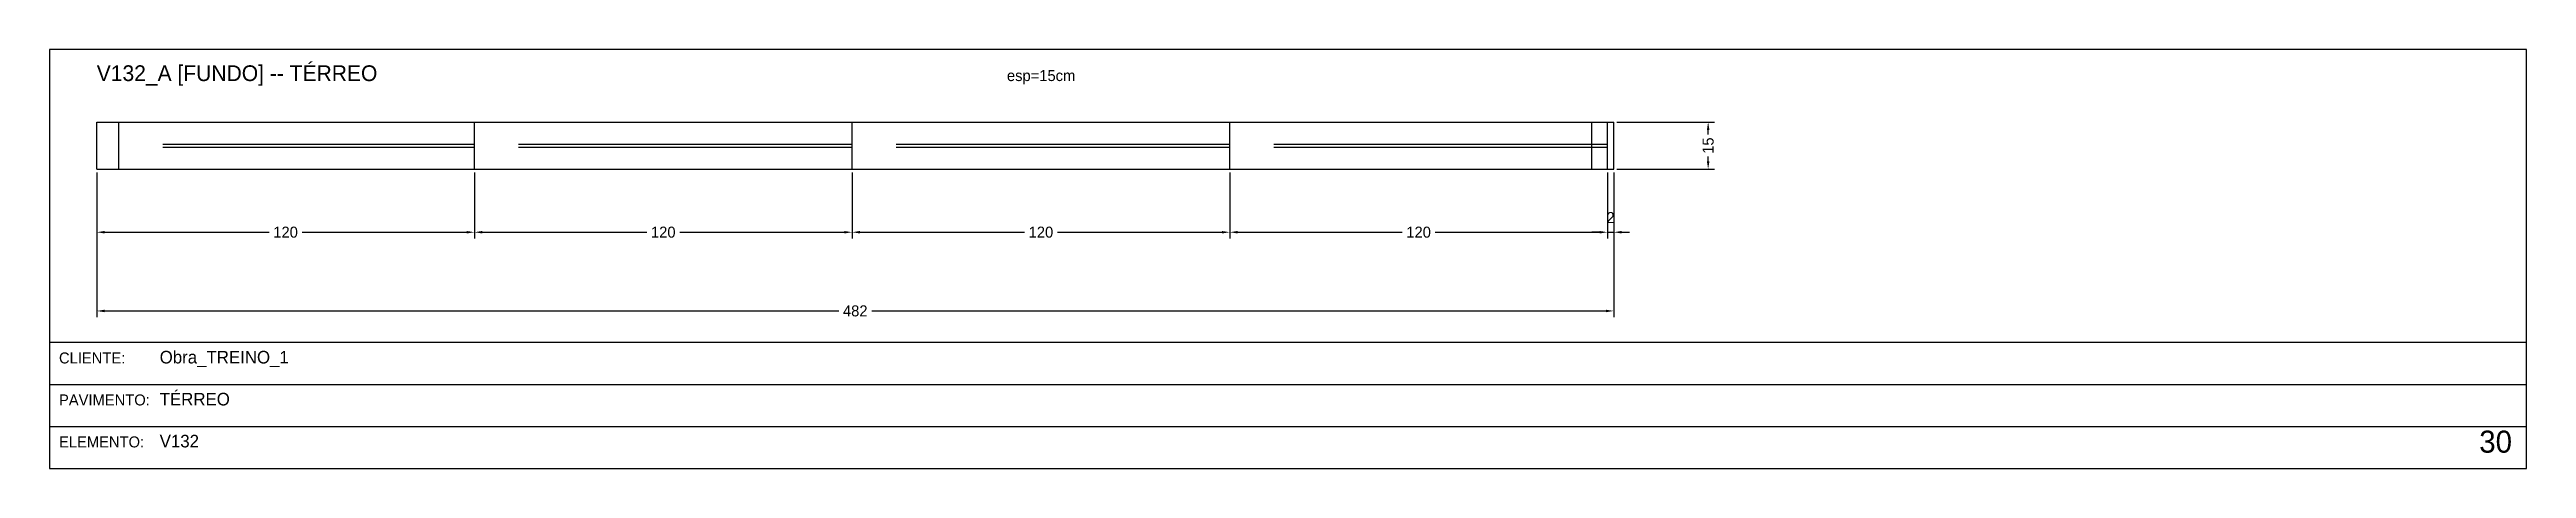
# Model space of a CAD drawing. Header units: metres. Extents: x 0 to 3208, y -1382 to -20.
# Drawn here: x 807 to 1594, y -1224 to -1091 of the extents above; entities that cross this region are included whole.
import ezdxf

# ---------------------------------------------------------------- set-up
doc = ezdxf.new("R2010")
doc.units = ezdxf.units.M
for name, color, linetype in [('BORDA_CELULA', 9, 'Continuous'), ('CARIMBO', 9, 'Continuous'), ('COTA', 241, 'Continuous'), ('NOMENCLATURA', 7, 'Continuous'), ('Painéis', 200, 'Continuous'), ('SARR_2.2x7', 40, 'Continuous')]:
    doc.layers.add(name, color=color, linetype=linetype)
doc.dimstyles.new('COTA', dxfattribs={"dimtxt": 3.5, "dimasz": 2.5, "dimexe": 2, "dimexo": 1, "dimgap": 0.9, "dimtad": 1, "dimdec": 0, "dimrnd": 1, "dimcen": 2.5, "dimclrd": 4, "dimclre": 4, "dimclrt": 4, "dimazin": 3, "dimtfac": 1, "dimtmove": 0, "dimatfit": 3})

msp = doc.modelspace()

# ---------------------------------------------------------------- texts
at = {"layer": 'CARIMBO', "color": 9}
for s, p in [('CLIENTE:', (810, -1190.67)), ('PAVIMENTO:', (810, -1204)), ('ELEMENTO:', (810, -1217.33))]:
    msp.add_text(s, height=3.5, dxfattribs=at).set_placement(p)
at = {"layer": 'CARIMBO', "color": 2}
for s, p in [('Obra_TREINO_1', (842, -1190.67)), ('TÉRREO', (842, -1204)), ('V132', (842, -1217.33))]:
    msp.add_text(s, height=4, dxfattribs=at).set_placement(p)
at = {"layer": 'CARIMBO', "color": 3}
msp.add_text('30', height=7, dxfattribs=at).set_placement((1579, -1219))
at = {"layer": 'COTA'}
msp.add_text('esp=15cm', height=3.5, dxfattribs=at).set_placement((1111.2, -1101))
at = {"layer": 'NOMENCLATURA'}
msp.add_text('V132_A [FUNDO] -- TÉRREO', height=5, dxfattribs=at).set_placement((822, -1101))

# ---------------------------------------------------------------- blocks, each defined once
blk = doc.blocks.new('_CLOSEDFILLED')
at = {"color": 0, "linetype": 'BYBLOCK'}
blk.add_solid([(-1, 0.16), (0, 0), (-1, -0.16)], dxfattribs=at)
blk = doc.blocks.new('*D178')
at = {"color": 4}
for p, q in [((822, -1130), (822, -1151)), ((942, -1130), (942, -1151)), ((824.5, -1149), (876.75, -1149)), ((887.25, -1149), (939.5, -1149))]:
    blk.add_line(p, q, dxfattribs=at)
at = {"layer": 'Defpoints'}
for p in [(822, -1129), (942, -1129), (822, -1149)]:
    blk.add_point(p, dxfattribs=at)
at = {"layer": 'COTA', "color": 4, "xscale": 2.5, "yscale": 2.5, "rotation": 180}
blk.add_blockref('_CLOSEDFILLED', (822, -1149), dxfattribs=at)
at = {"layer": 'COTA', "color": 4, "xscale": 2.5, "yscale": 2.5}
blk.add_blockref('_CLOSEDFILLED', (942, -1149), dxfattribs=at)
at = {"layer": 'COTA', "color": 4, "insert": (882, -1149), "char_height": 3.5, "attachment_point": 5}
blk.add_mtext('120', dxfattribs=at)
blk = doc.blocks.new('*D179')
at = {"color": 4}
for p, q in [((942, -1130), (942, -1151)), ((1062, -1130), (1062, -1151)), ((944.5, -1149), (996.75, -1149)), ((1007.25, -1149), (1059.5, -1149))]:
    blk.add_line(p, q, dxfattribs=at)
at = {"layer": 'Defpoints'}
for p in [(942, -1129), (1062, -1129), (942, -1149)]:
    blk.add_point(p, dxfattribs=at)
at = {"layer": 'COTA', "color": 4, "xscale": 2.5, "yscale": 2.5, "rotation": 180}
blk.add_blockref('_CLOSEDFILLED', (942, -1149), dxfattribs=at)
at = {"layer": 'COTA', "color": 4, "xscale": 2.5, "yscale": 2.5}
blk.add_blockref('_CLOSEDFILLED', (1062, -1149), dxfattribs=at)
at = {"layer": 'COTA', "color": 4, "insert": (1002, -1149), "char_height": 3.5, "attachment_point": 5}
blk.add_mtext('120', dxfattribs=at)
blk = doc.blocks.new('*D180')
at = {"color": 4}
for p, q in [((1062, -1130), (1062, -1151)), ((1182, -1130), (1182, -1151)), ((1064.5, -1149), (1116.75, -1149)), ((1127.25, -1149), (1179.5, -1149))]:
    blk.add_line(p, q, dxfattribs=at)
at = {"layer": 'Defpoints'}
for p in [(1062, -1129), (1182, -1129), (1062, -1149)]:
    blk.add_point(p, dxfattribs=at)
at = {"layer": 'COTA', "color": 4, "xscale": 2.5, "yscale": 2.5, "rotation": 180}
blk.add_blockref('_CLOSEDFILLED', (1062, -1149), dxfattribs=at)
at = {"layer": 'COTA', "color": 4, "xscale": 2.5, "yscale": 2.5}
blk.add_blockref('_CLOSEDFILLED', (1182, -1149), dxfattribs=at)
at = {"layer": 'COTA', "color": 4, "insert": (1122, -1149), "char_height": 3.5, "attachment_point": 5}
blk.add_mtext('120', dxfattribs=at)
blk = doc.blocks.new('*D181')
at = {"color": 4}
for p, q in [((1182, -1130), (1182, -1151)), ((1302, -1130), (1302, -1151)), ((1184.5, -1149), (1236.75, -1149)), ((1247.25, -1149), (1299.5, -1149))]:
    blk.add_line(p, q, dxfattribs=at)
at = {"layer": 'Defpoints'}
for p in [(1182, -1129), (1302, -1129), (1182, -1149)]:
    blk.add_point(p, dxfattribs=at)
at = {"layer": 'COTA', "color": 4, "xscale": 2.5, "yscale": 2.5, "rotation": 180}
blk.add_blockref('_CLOSEDFILLED', (1182, -1149), dxfattribs=at)
at = {"layer": 'COTA', "color": 4, "xscale": 2.5, "yscale": 2.5}
blk.add_blockref('_CLOSEDFILLED', (1302, -1149), dxfattribs=at)
at = {"layer": 'COTA', "color": 4, "insert": (1242, -1149), "char_height": 3.5, "attachment_point": 5}
blk.add_mtext('120', dxfattribs=at)
blk = doc.blocks.new('*D183')
at = {"color": 4}
for p, q in [((822, -1130), (822, -1176)), ((1304, -1130), (1304, -1176)), ((824.5, -1174), (1057.75, -1174)), ((1068.25, -1174), (1301.5, -1174))]:
    blk.add_line(p, q, dxfattribs=at)
at = {"layer": 'Defpoints'}
for p in [(822, -1129), (1304, -1129), (822, -1174)]:
    blk.add_point(p, dxfattribs=at)
at = {"layer": 'COTA', "color": 4, "xscale": 2.5, "yscale": 2.5, "rotation": 180}
blk.add_blockref('_CLOSEDFILLED', (822, -1174), dxfattribs=at)
at = {"layer": 'COTA', "color": 4, "xscale": 2.5, "yscale": 2.5}
blk.add_blockref('_CLOSEDFILLED', (1304, -1174), dxfattribs=at)
at = {"layer": 'COTA', "color": 4, "insert": (1063, -1174), "char_height": 3.5, "attachment_point": 5}
blk.add_mtext('482', dxfattribs=at)
blk = doc.blocks.new('*D184')
at = {"color": 4}
for p, q in [((1305, -1114), (1336, -1114)), ((1334, -1118), (1334, -1116.5)), ((1334, -1126.5), (1334, -1125)), ((1305, -1129), (1336, -1129))]:
    blk.add_line(p, q, dxfattribs=at)
at = {"layer": 'Defpoints'}
for p in [(1304, -1114), (1304, -1129), (1334, -1129)]:
    blk.add_point(p, dxfattribs=at)
at = {"layer": 'COTA', "color": 4, "xscale": 2.5, "yscale": 2.5}
for p, rotation in [((1334, -1114), 90), ((1334, -1129), 270)]:
    blk.add_blockref('_CLOSEDFILLED', p, dxfattribs=dict(at, rotation=rotation))
at = {"layer": 'COTA', "color": 4, "insert": (1334, -1121.5), "char_height": 3.5, "attachment_point": 5, "rotation": 90}
blk.add_mtext('15', dxfattribs=at)

# ---------------------------------------------------------------- dimensions: what is measured, and where the dimension line sits
at = {"layer": 'COTA'}
dim = msp.add_linear_dim(base=(1334, -1129), p1=(1304, -1129), p2=(1304, -1114), angle=90, dimstyle='COTA', dxfattribs=at)
dim.commit()
dim.dimension.update_dxf_attribs({"geometry": '*D184', "text_midpoint": (1334, -1121.5)})
for base, p1, p2, picture, middle in [((822, -1149), (822, -1129), (942, -1129), '*D178', (882, -1149)), ((822, -1174), (822, -1129), (1304, -1129), '*D183', (1063, -1174)), ((942, -1149), (942, -1129), (1062, -1129), '*D179', (1002, -1149)), ((1062, -1149), (1062, -1129), (1182, -1129), '*D180', (1122, -1149)), ((1182, -1149), (1182, -1129), (1302, -1129), '*D181', (1242, -1149))]:
    dim = msp.add_linear_dim(base=base, p1=p1, p2=p2, dimstyle='COTA', dxfattribs=at)
    dim.commit()
    dim.dimension.update_dxf_attribs({"geometry": picture, "text_midpoint": middle})
msp.add_linear_dim(base=(1302, -1149), p1=(1302, -1129), p2=(1304, -1129), dimstyle='COTA', dxfattribs=at).render()

# ---------------------------------------------------------------- linework, layer by layer
at = {"layer": 'BORDA_CELULA'}
for points in [[(807, -1224), (1594, -1224), (1594, -1091), (807, -1091)], [(807, -1224), (1594, -1224), (1594, -1184), (807, -1184)]]:
    msp.add_lwpolyline(points, close=True, dxfattribs=at)
at = {"layer": 'CARIMBO'}
for p, q in [((807, -1197.33), (1594, -1197.33)), ((807, -1210.67), (1594, -1210.67)), ((807, -1224), (1594, -1224))]:
    msp.add_line(p, q, dxfattribs=at)
at = {"layer": 'Painéis'}
for points in [[(822, -1129), (822, -1114)], [(822, -1114), (942, -1114)], [(942, -1114), (1062, -1114)], [(942, -1129), (942, -1114)], [(1062, -1114), (1182, -1114)], [(1062, -1129), (1062, -1114)], [(1182, -1114), (1302, -1114)], [(1182, -1129), (1182, -1114)], [(1302, -1114), (1304, -1114)], [(1302, -1129), (1302, -1114)], [(1304, -1129), (1304, -1114)], [(822, -1129), (942, -1129)], [(942, -1129), (1062, -1129)], [(1062, -1129), (1182, -1129)], [(1182, -1129), (1302, -1129)], [(1302, -1129), (1304, -1129)]]:
    msp.add_lwpolyline(points, dxfattribs=at)
at = {"layer": 'SARR_2.2x7'}
for points in [[(829, -1129), (829, -1114)], [(1297, -1129), (1297, -1114)], [(843, -1121), (942, -1121)], [(843, -1122), (942, -1122)], [(956, -1121), (1062, -1121)], [(956, -1122), (1062, -1122)], [(1076, -1121), (1182, -1121)], [(1076, -1122), (1182, -1122)], [(1196, -1121), (1302, -1121)], [(1196, -1122), (1302, -1122)]]:
    msp.add_lwpolyline(points, dxfattribs=at)

msp.set_redraw_order([(e.dxf.handle, doc.entitydb.next_handle()) for e in msp.query("TEXT MTEXT ATTDEF DIMENSION ARC_DIMENSION")])  # texts and dimensions are drawn at this point

doc.saveas('drawing.dxf')
